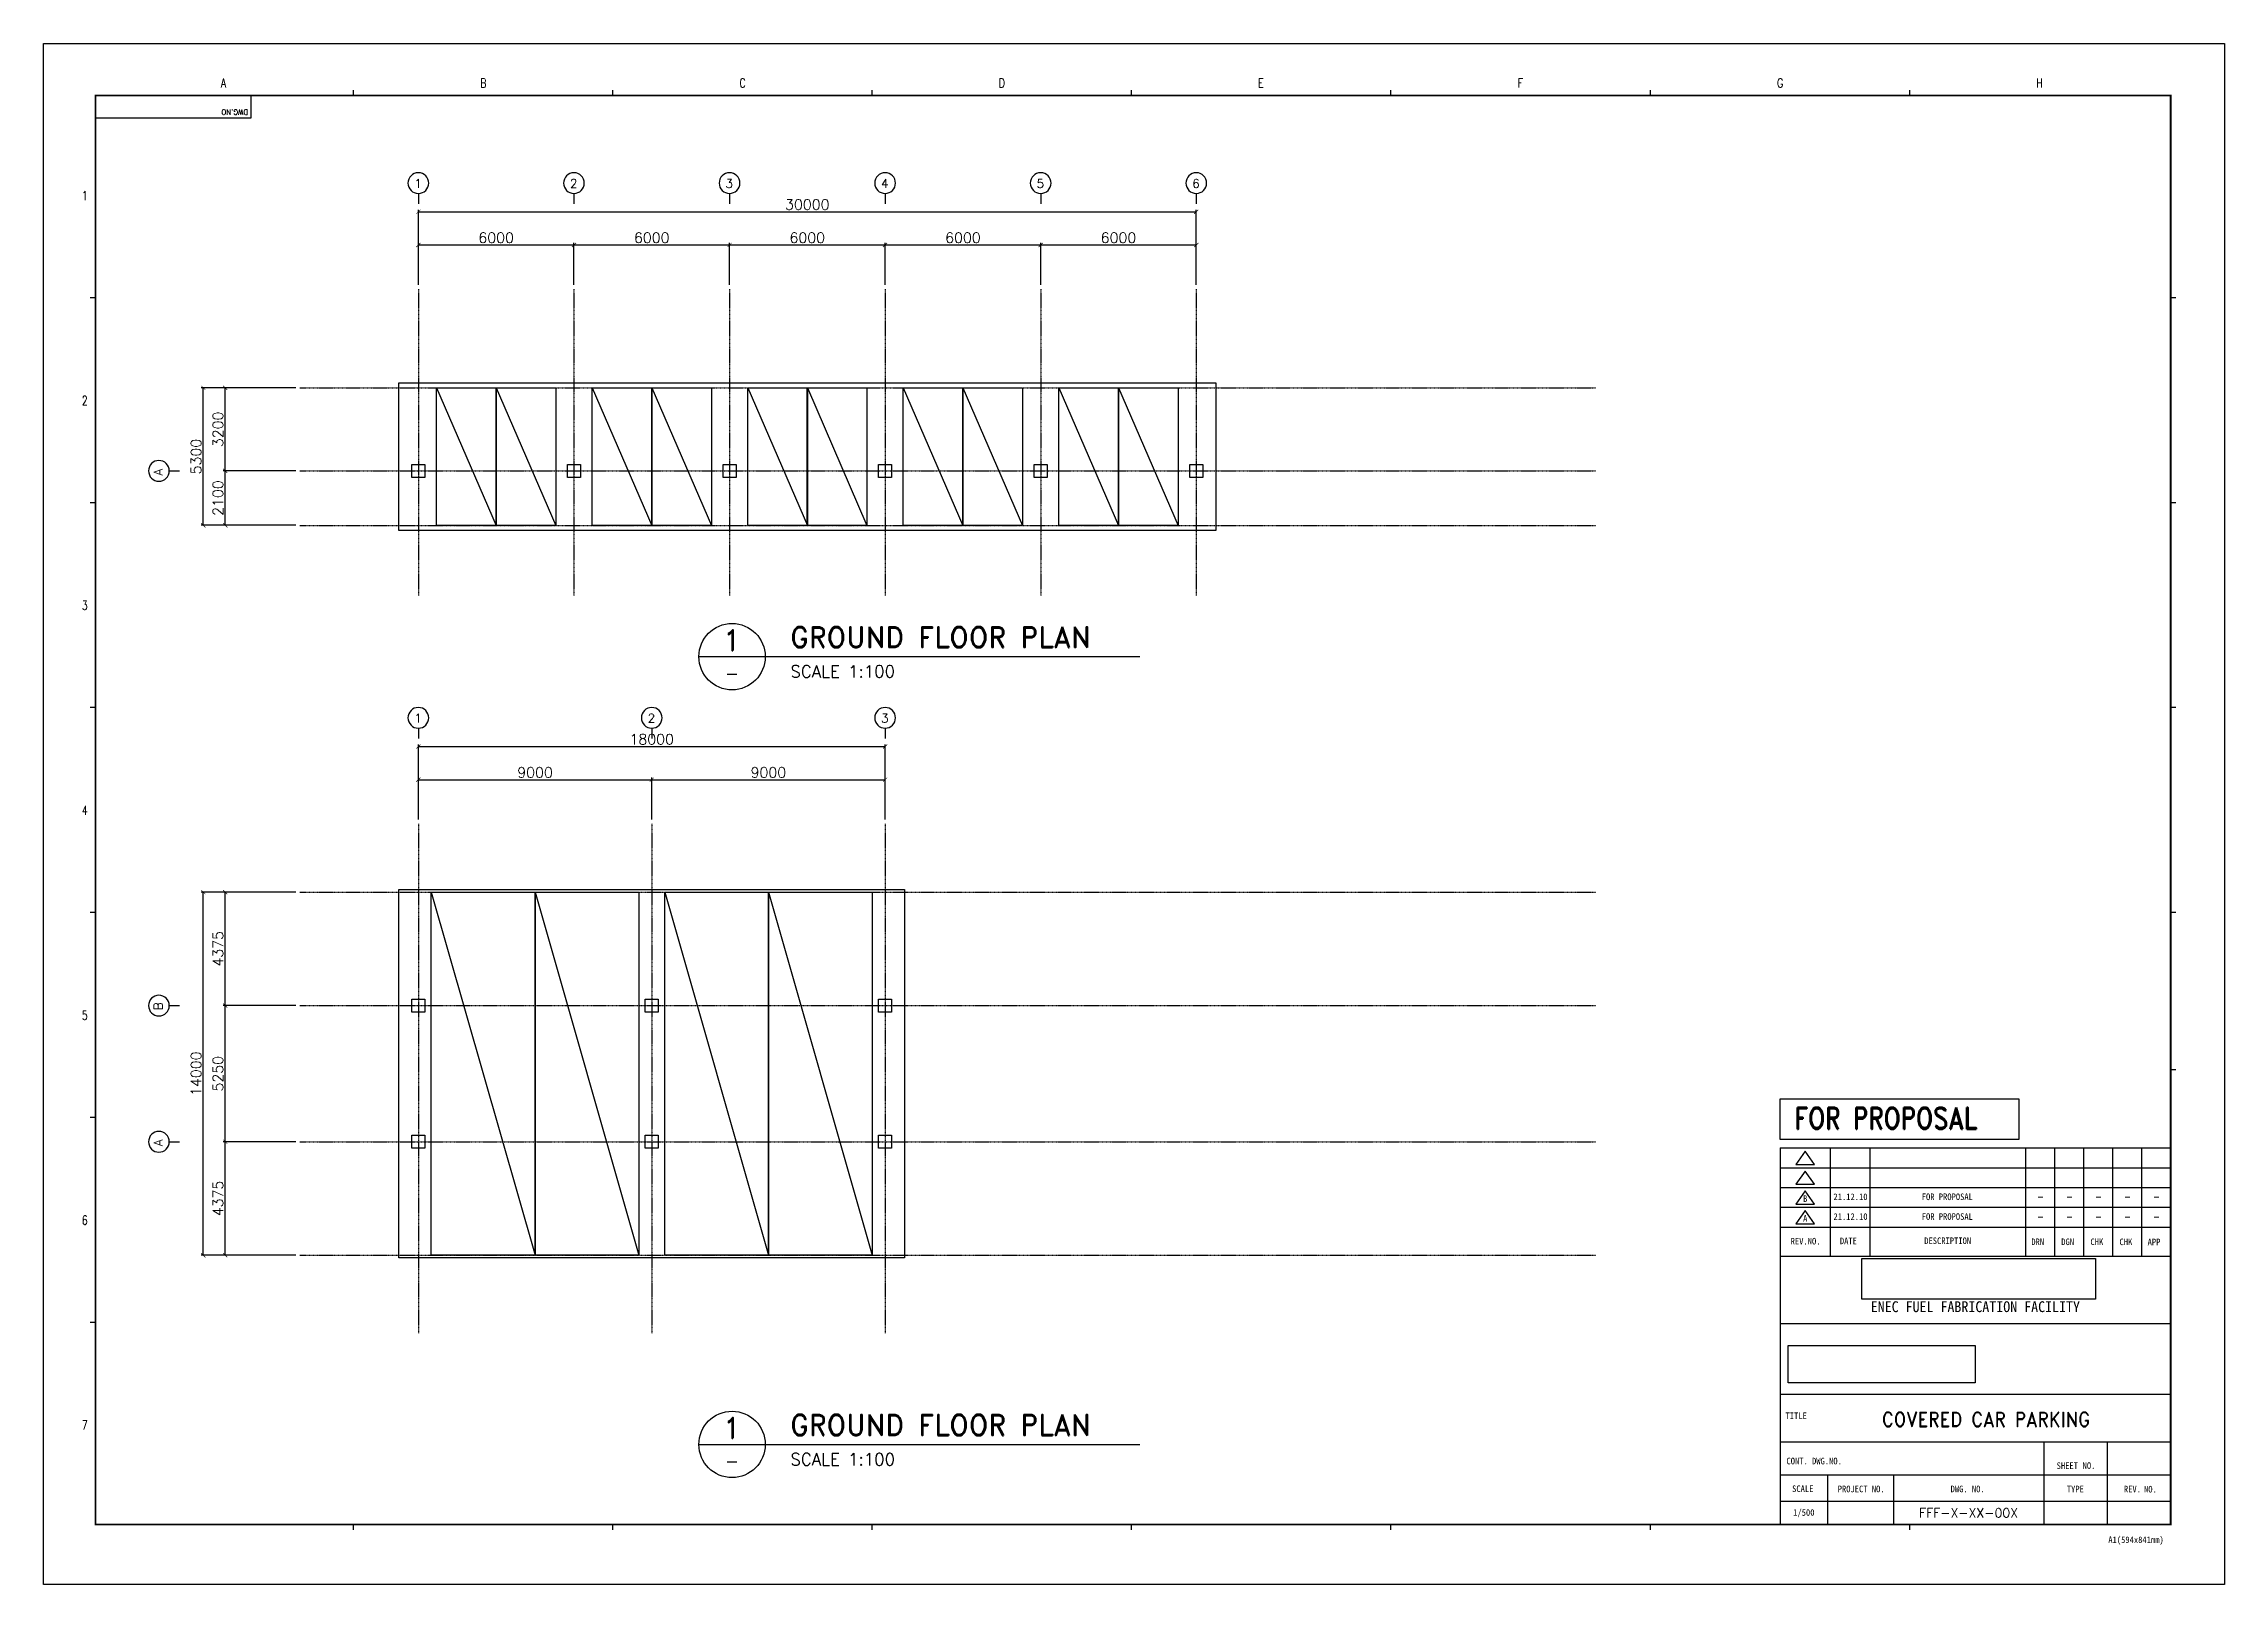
# Model space of a CAD drawing. Header units: millimetres. Extents: x -232466 to 399172, y -86855 to 307772.
# Drawn here: x -987 to 83113, y -21543 to 37857 of the extents above; entities that cross this region are included whole.
import ezdxf
from ezdxf.enums import TextEntityAlignment as Align

# ---------------------------------------------------------------- set-up
doc = ezdxf.new("R2010")
doc.units = ezdxf.units.MM
doc.header["$XCLIPFRAME"] = 2
doc.linetypes.add('AXES', pattern=[50.8, 31.75, -6.35, 6.35, -6.35])
doc.linetypes.add('CENTER', pattern=[2, 1.25, -0.25, 0.25, -0.25])
doc.layers.add('0 외형선', color=3, linetype='Continuous', lineweight=25)
doc.layers.add('TEXT', color=7, linetype='Continuous', lineweight=15)
for name, color, linetype in [('Center Line', 1, 'CENTER'), ('COL', 2, 'Continuous'), ('dim', 7, 'Continuous'), ('SYM', 7, 'Continuous'), ('TEXT1', 7, 'Continuous'), ('TITLEBOX', 7, 'Continuous'), ('TXT', 2, 'Continuous')]:
    doc.layers.add(name, color=color, linetype=linetype)
doc.styles.add('RD20', font='ROMAND.SHX', dxfattribs={"width": 0.8, "height": 2})
doc.styles.add('RD6', font='ROMAND.shx', dxfattribs={"width": 0.83, "height": 6})
doc.styles.add('ROMAND', font='romand')
doc.styles.add('RomanS', font='romans.shx')
doc.styles.add('TBOX', font='romans.shx')
doc.styles.add('돋움체', font='')
doc.styles.get('돋움체').set_extended_font_data('DotumChe')
doc.dimstyles.new('HYUNDAI', dxfattribs={"dimscale": 120, "dimtxt": 3, "dimasz": 3, "dimexe": 1, "dimexo": 2, "dimgap": 1, "dimtad": 1, "dimdec": 0, "dimdsep": 46, "dimtxsty": 'RomanS', "dimcen": 0, "dimclrd": 256, "dimclre": 256, "dimclrt": 3, "dimadec": 0, "dimazin": 0, "dimtfac": 1, "dimtdec": 0, "dimtix": 1, "dimtmove": 2, "dimatfit": 3, "dimfxl": 1, "dimtvp": 1, "dimtolj": 1, "dimarcsym": 0})
picture_1 = doc.add_image_def('image1', size_in_pixel=(850, 283))
picture_2 = doc.add_image_def('image2.jpg', size_in_pixel=(500, 87))

msp = doc.modelspace()

# ---------------------------------------------------------------- texts
at = {"layer": 'SYM', "style": 'ROMAND'}
for p in [(13309.6, 32295.8), (13309.6, 11680.3)]:
    msp.add_text('1', height=336.4, dxfattribs=at).set_placement(p)
for s, p in [('A', (3603, 21209.7)), ('B', (3603, 594.2)), ('A', (3603, -4655.8))]:
    msp.add_text(s, height=336.4, rotation=90, dxfattribs=at).set_placement(p)
at = {"layer": 'TEXT', "color": 7, "style": '돋움체'}
for s, height, p in [('B', 254.4, (66949, -6669.4)), ('21.12.10', 254.4, (68694.2, -6600)), ('FOR PROPOSAL', 254.396, (72428.6, -6600)), ('A', 254.4, (66949, -7432.6)), ('21.12.10', 254.4, (68694.2, -7363.2)), ('FOR PROPOSAL', 254.396, (72428.6, -7363.2))]:
    msp.add_text(s, height=height, dxfattribs=at).set_placement(p, align=Align.MIDDLE_CENTER)
msp.add_text('1/500', height=254.4, dxfattribs=at).set_placement((66894.8, -18791.7), align=Align.MIDDLE)
at = {"layer": 'TEXT1', "color": 3, "style": 'ROMAND'}
for p in [(25563.1, 14863.4), (25563.1, -15508.4)]:
    msp.add_text('1', height=800, dxfattribs=at).set_placement(p, align=Align.MIDDLE_CENTER)
for s, height, p in [('GROUND FLOOR PLAN', 800, (27803.1, 14573.2)), ('SCALE 1:100', 468, (27814.4, 13417.6)), ('GROUND FLOOR PLAN', 800, (27803.1, -15798.6)), ('SCALE 1:100', 468, (27814.4, -16954.2))]:
    msp.add_text(s, height=height, dxfattribs=at).set_placement(p)
at = {"layer": 'TEXT1', "style": 'RomanS'}
for p in [(25563.1, 13583.4), (25563.1, -16788.4)]:
    msp.add_text('-', height=480, dxfattribs=at).set_placement(p, align=Align.MIDDLE_CENTER)
at = {"layer": 'TITLEBOX', "color": 4, "linetype": 'Continuous', "style": 'TBOX', "width": 0.75}
for s, p in [('A', (5850.2, 36163.5)), ('B', (15850.2, 36163.5)), ('C', (25850.2, 36163.5)), ('D', (35850.2, 36163.5)), ('E', (45850.2, 36163.5)), ('F', (55863.9, 36163.5)), ('G', (65863.9, 36163.5)), ('H', (75863.9, 36163.5)), ('1', (487.3, 31823.8)), ('2', (487.3, 23923.8)), ('3', (487.3, 16023.8)), ('4', (487.3, 8123.8)), ('5', (487.3, 223.8)), ('6', (487.3, -7676.2)), ('7', (487.3, -15576.2))]:
    msp.add_text(s, height=350, dxfattribs=at).set_placement(p)
at = {"layer": 'TITLEBOX', "style": 'ROMAND'}
msp.add_text('DWG.NO', height=200, rotation=180, dxfattribs=at).set_placement((6897.7, 35316.8))
at = {"layer": 'TITLEBOX', "style": '돋움체'}
for s, height, p in [('REV.NO.', 254.4, (66387.1, -8439.8)), ('REV.NO.', 254.4, (66387.1, -8439.8)), ('DATE', 254.4, (68285.4, -8429.6)), ('DATE', 254.4, (68285.4, -8429.6)), ('DESCRIPTION', 254.396, (71537.9, -8422.9)), ('DESCRIPTION', 254.396, (71537.9, -8422.9)), ('DRN', 254.4, (75668.2, -8462.8)), ('DRN', 254.4, (75668.2, -8462.8)), ('DGN', 254.4, (76822.1, -8462.8)), ('DGN', 254.4, (76822.1, -8462.8)), ('CHK', 254.4, (77948.6, -8462.8)), ('CHK', 254.4, (77948.6, -8462.8)), ('CHK', 254.4, (79069, -8465.6)), ('CHK', 254.4, (79069, -8465.6)), ('APP', 254.4, (80152.6, -8470.8)), ('APP', 254.4, (80152.6, -8470.8)), ('TITLE', 254.4, (66190, -15169.7)), ('TITLE', 254.4, (66190, -15169.7)), ('CONT. DWG.NO.', 254.396, (66224.7, -16914.4)), ('CONT. DWG.NO.', 254.396, (66224.7, -16914.4)), ('SHEET', 254.4, (76643.6, -17093.9)), ('SHEET', 254.4, (76643.6, -17093.9)), ('NO.', 254.4, (77646, -17090.1)), ('NO.', 254.4, (77646, -17090.1)), ('SCALE', 254.4, (66442.1, -17983.4)), ('SCALE', 254.4, (66442.1, -17983.4)), ('PROJECT NO.', 254.396, (68201.3, -17991)), ('PROJECT NO.', 254.396, (68201.3, -17991)), ('DWG. NO.', 254.4, (72555.1, -17991)), ('DWG. NO.', 254.4, (72555.1, -17991)), ('TYPE', 254.4, (77036.7, -17993.6)), ('TYPE', 254.4, (77036.7, -17993.6)), ('REV.', 254.4, (79238.2, -17996.3)), ('REV.', 254.4, (79238.2, -17996.3)), ('NO.', 254.4, (80014.6, -18001)), ('NO.', 254.4, (80014.6, -18001))]:
    msp.add_text(s, height=height, dxfattribs=at).set_placement(p)
at = {"layer": 'TITLEBOX', "color": 3, "style": '돋움체'}
msp.add_text('ENEC FUEL FABRICATION FACILITY', height=416.189, dxfattribs=at).set_placement((73509.1, -10837.7), align=Align.MIDDLE)
at = {"layer": 'TITLEBOX', "color": 0, "style": '돋움체'}
msp.add_text('A1(594x841mm)', height=254.396, dxfattribs=at).set_placement((78636.9, -19950))
at = {"layer": 'TXT', "color": 30, "linetype": 'Continuous', "style": 'RD6', "width": 0.83}
msp.add_text('FOR PROPOSAL', height=835.501, dxfattribs=at).set_placement((66529.6, -3987.5))
at = {"layer": 'TXT', "color": 7, "style": 'RD20', "width": 0.83}
for p in [(76022.1, -6739.5), (77140.6, -6739.5), (78259, -6739.5), (79377.5, -6739.5), (80495.9, -6739.5), (76022.1, -7502.7), (77140.6, -7502.7), (78259, -7502.7), (79377.5, -7502.7), (80495.9, -7502.7)]:
    msp.add_text('-', height=282.8, dxfattribs=at).set_placement(p, align=Align.CENTER)
at = {"layer": 'TXT', "color": 7, "style": 'ROMAND', "width": 0.9}
msp.add_text('COVERED CAR PARKING', height=565.517, dxfattribs=at).set_placement((73918.7, -15180.9), align=Align.MIDDLE)
at = {"layer": 'TXT', "color": 7, "style": 'RD20'}
msp.add_text('FFF-X-XX-00X', height=353.448, dxfattribs=at).set_placement((73247.8, -18962.1), align=Align.CENTER)

# ---------------------------------------------------------------- blocks, each defined once
blk = doc.blocks.new('_ArchTick')
at = {"color": 0, "linetype": 'ByBlock', "const_width": 0.15}
blk.add_lwpolyline([(-0.5, -0.5), (0.5, 0.5)], dxfattribs=at)
blk = doc.blocks.new('*D76')
at = {"layer": 'Defpoints', "color": 0}
for p in [(5172, 24586), (8897, 24586), (8897, 19286)]:
    blk.add_point(p, dxfattribs=at)
at = {"layer": 'dim', "lineweight": -2}
for p, q in [((8737, 24586), (5092, 24586)), ((5172, 19286), (5172, 24586)), ((8737, 19286), (5092, 19286))]:
    blk.add_line(p, q, dxfattribs=at)
at = {"layer": 'dim', "lineweight": -2, "xscale": 160, "yscale": 160, "zscale": 160}
for p, rotation in [((5172, 24586), 90), ((5172, 19286), 270)]:
    blk.add_blockref('_ArchTick', p, dxfattribs=dict(at, rotation=rotation))
at = {"layer": 'dim', "color": 0, "insert": (4892, 21936), "char_height": 400, "attachment_point": 5, "rotation": 90, "style": 'RomanS', "bg_fill": 3, "box_fill_scale": 1.1, "bg_fill_color": 257, "bg_fill_transparency": 0}
blk.add_mtext('\\A1;5300', dxfattribs=at)
blk = doc.blocks.new('*D77')
at = {"layer": 'Defpoints', "color": 0}
for p in [(6017, 24586), (8897, 24586), (8897, 21386)]:
    blk.add_point(p, dxfattribs=at)
at = {"layer": 'dim', "lineweight": -2}
for p, q in [((8737, 24586), (5937, 24586)), ((6017, 21386), (6017, 24586)), ((8737, 21386), (5937, 21386))]:
    blk.add_line(p, q, dxfattribs=at)
at = {"layer": 'dim', "lineweight": -2, "xscale": 160, "yscale": 160, "zscale": 160}
for p, rotation in [((6017, 24586), 90), ((6017, 21386), 270)]:
    blk.add_blockref('_ArchTick', p, dxfattribs=dict(at, rotation=rotation))
at = {"layer": 'dim', "color": 0, "insert": (5737, 22986), "char_height": 400, "attachment_point": 5, "rotation": 90, "style": 'RomanS', "bg_fill": 3, "box_fill_scale": 1.1, "bg_fill_color": 257, "bg_fill_transparency": 0}
blk.add_mtext('\\A1;3200', dxfattribs=at)
blk = doc.blocks.new('*D78')
at = {"layer": 'Defpoints', "color": 0}
for p in [(19465, 30094), (13465, 28395), (19465, 28395)]:
    blk.add_point(p, dxfattribs=at)
at = {"layer": 'dim', "lineweight": -2}
for p, q in [((13465, 28555), (13465, 30174)), ((13465, 30094), (19465, 30094)), ((19465, 28555), (19465, 30174))]:
    blk.add_line(p, q, dxfattribs=at)
at = {"layer": 'dim', "lineweight": -2, "xscale": 160, "yscale": 160, "zscale": 160, "rotation": 180}
blk.add_blockref('_ArchTick', (13465, 30094), dxfattribs=at)
at = {"layer": 'dim', "lineweight": -2, "xscale": 160, "yscale": 160, "zscale": 160}
blk.add_blockref('_ArchTick', (19465, 30094), dxfattribs=at)
at = {"layer": 'dim', "color": 0, "insert": (16465, 30374), "char_height": 400, "attachment_point": 5, "style": 'RomanS', "bg_fill": 3, "box_fill_scale": 1.1, "bg_fill_color": 257, "bg_fill_transparency": 0}
blk.add_mtext('\\A1;6000', dxfattribs=at)
blk = doc.blocks.new('주열')
at = {"layer": 'SYM'}
blk.add_line((0, 600), (0, 0), dxfattribs=at)
blk.add_circle((0, 1200), 600, dxfattribs=at)
blk = doc.blocks.new('*D79')
at = {"layer": 'Defpoints', "color": 0}
for p in [(43465, 31373), (13465, 28395), (43465, 28395)]:
    blk.add_point(p, dxfattribs=at)
at = {"layer": 'dim', "lineweight": -2}
for p, q in [((13465, 28555), (13465, 31453)), ((13465, 31373), (43465, 31373)), ((43465, 28555), (43465, 31453))]:
    blk.add_line(p, q, dxfattribs=at)
at = {"layer": 'dim', "lineweight": -2, "xscale": 160, "yscale": 160, "zscale": 160, "rotation": 180}
blk.add_blockref('_ArchTick', (13465, 31373), dxfattribs=at)
at = {"layer": 'dim', "lineweight": -2, "xscale": 160, "yscale": 160, "zscale": 160}
blk.add_blockref('_ArchTick', (43465, 31373), dxfattribs=at)
at = {"layer": 'dim', "color": 0, "insert": (28465, 31653), "char_height": 400, "attachment_point": 5, "style": 'RomanS', "bg_fill": 3, "box_fill_scale": 1.1, "bg_fill_color": 257, "bg_fill_transparency": 0}
blk.add_mtext('\\A1;30000', dxfattribs=at)
blk = doc.blocks.new('*D80')
at = {"layer": 'Defpoints', "color": 0}
for p in [(8897, 21386), (8897, 19286)]:
    blk.add_point(p, dxfattribs=at)
at = {"layer": 'dim', "lineweight": -2}
for p, q in [((8737, 21386), (5937, 21386)), ((6017, 19286), (6017, 21386)), ((8737, 19286), (5937, 19286))]:
    blk.add_line(p, q, dxfattribs=at)
at = {"layer": 'dim', "lineweight": -2, "xscale": 160, "yscale": 160, "zscale": 160}
for p, rotation in [((6017, 21386), 90), ((6017, 19286), 270)]:
    blk.add_blockref('_ArchTick', p, dxfattribs=dict(at, rotation=rotation))
at = {"layer": 'dim', "color": 0, "insert": (5737, 20336), "char_height": 400, "attachment_point": 5, "rotation": 90, "style": 'RomanS', "bg_fill": 3, "box_fill_scale": 1.1, "bg_fill_color": 257, "bg_fill_transparency": 0}
blk.add_mtext('\\A1;2100', dxfattribs=at)
at = {"layer": 'Defpoints', "color": 0}
blk.add_point((6017, 21386), dxfattribs=at)
blk = doc.blocks.new('*D81')
at = {"layer": 'Defpoints', "color": 0}
for p in [(25465, 30094), (19465, 28395), (25465, 28395)]:
    blk.add_point(p, dxfattribs=at)
at = {"layer": 'dim', "lineweight": -2}
for p, q in [((19465, 28555), (19465, 30174)), ((19465, 30094), (25465, 30094)), ((25465, 28555), (25465, 30174))]:
    blk.add_line(p, q, dxfattribs=at)
at = {"layer": 'dim', "lineweight": -2, "xscale": 160, "yscale": 160, "zscale": 160, "rotation": 180}
blk.add_blockref('_ArchTick', (19465, 30094), dxfattribs=at)
at = {"layer": 'dim', "lineweight": -2, "xscale": 160, "yscale": 160, "zscale": 160}
blk.add_blockref('_ArchTick', (25465, 30094), dxfattribs=at)
at = {"layer": 'dim', "color": 0, "insert": (22465, 30374), "char_height": 400, "attachment_point": 5, "style": 'RomanS', "bg_fill": 3, "box_fill_scale": 1.1, "bg_fill_color": 257, "bg_fill_transparency": 0}
blk.add_mtext('\\A1;6000', dxfattribs=at)
blk = doc.blocks.new('*D82')
at = {"layer": 'Defpoints', "color": 0}
for p in [(31465, 30094), (25465, 28395), (31465, 28395)]:
    blk.add_point(p, dxfattribs=at)
at = {"layer": 'dim', "lineweight": -2}
for p, q in [((25465, 28555), (25465, 30174)), ((25465, 30094), (31465, 30094)), ((31465, 28555), (31465, 30174))]:
    blk.add_line(p, q, dxfattribs=at)
at = {"layer": 'dim', "lineweight": -2, "xscale": 160, "yscale": 160, "zscale": 160, "rotation": 180}
blk.add_blockref('_ArchTick', (25465, 30094), dxfattribs=at)
at = {"layer": 'dim', "lineweight": -2, "xscale": 160, "yscale": 160, "zscale": 160}
blk.add_blockref('_ArchTick', (31465, 30094), dxfattribs=at)
at = {"layer": 'dim', "color": 0, "insert": (28465, 30374), "char_height": 400, "attachment_point": 5, "style": 'RomanS', "bg_fill": 3, "box_fill_scale": 1.1, "bg_fill_color": 257, "bg_fill_transparency": 0}
blk.add_mtext('\\A1;6000', dxfattribs=at)
blk = doc.blocks.new('*D83')
at = {"layer": 'Defpoints', "color": 0}
for p in [(37465, 30094), (31465, 28395), (37465, 28395)]:
    blk.add_point(p, dxfattribs=at)
at = {"layer": 'dim', "lineweight": -2}
for p, q in [((31465, 28555), (31465, 30174)), ((31465, 30094), (37465, 30094)), ((37465, 28555), (37465, 30174))]:
    blk.add_line(p, q, dxfattribs=at)
at = {"layer": 'dim', "lineweight": -2, "xscale": 160, "yscale": 160, "zscale": 160, "rotation": 180}
blk.add_blockref('_ArchTick', (31465, 30094), dxfattribs=at)
at = {"layer": 'dim', "lineweight": -2, "xscale": 160, "yscale": 160, "zscale": 160}
blk.add_blockref('_ArchTick', (37465, 30094), dxfattribs=at)
at = {"layer": 'dim', "color": 0, "insert": (34465, 30374), "char_height": 400, "attachment_point": 5, "style": 'RomanS', "bg_fill": 3, "box_fill_scale": 1.1, "bg_fill_color": 257, "bg_fill_transparency": 0}
blk.add_mtext('\\A1;6000', dxfattribs=at)
blk = doc.blocks.new('*D84')
at = {"layer": 'Defpoints', "color": 0}
for p in [(43465, 30094), (37465, 28395), (43465, 28395)]:
    blk.add_point(p, dxfattribs=at)
at = {"layer": 'dim', "lineweight": -2}
for p, q in [((37465, 28555), (37465, 30174)), ((37465, 30094), (43465, 30094)), ((43465, 28555), (43465, 30174))]:
    blk.add_line(p, q, dxfattribs=at)
at = {"layer": 'dim', "lineweight": -2, "xscale": 160, "yscale": 160, "zscale": 160, "rotation": 180}
blk.add_blockref('_ArchTick', (37465, 30094), dxfattribs=at)
at = {"layer": 'dim', "lineweight": -2, "xscale": 160, "yscale": 160, "zscale": 160}
blk.add_blockref('_ArchTick', (43465, 30094), dxfattribs=at)
at = {"layer": 'dim', "color": 0, "insert": (40465, 30374), "char_height": 400, "attachment_point": 5, "style": 'RomanS', "bg_fill": 3, "box_fill_scale": 1.1, "bg_fill_color": 257, "bg_fill_transparency": 0}
blk.add_mtext('\\A1;6000', dxfattribs=at)
blk = doc.blocks.new('*D85')
at = {"layer": 'Defpoints', "color": 0}
for p in [(5172, 5145), (8897, 5145), (8897, -8855)]:
    blk.add_point(p, dxfattribs=at)
at = {"layer": 'dim', "lineweight": -2}
for p, q in [((8737, 5145), (5092, 5145)), ((5172, -8855), (5172, 5145)), ((8737, -8855), (5092, -8855))]:
    blk.add_line(p, q, dxfattribs=at)
at = {"layer": 'dim', "lineweight": -2, "xscale": 160, "yscale": 160, "zscale": 160}
for p, rotation in [((5172, 5145), 90), ((5172, -8855), 270)]:
    blk.add_blockref('_ArchTick', p, dxfattribs=dict(at, rotation=rotation))
at = {"layer": 'dim', "color": 0, "insert": (4892, -1855), "char_height": 400, "attachment_point": 5, "rotation": 90, "style": 'RomanS', "bg_fill": 3, "box_fill_scale": 1.1, "bg_fill_color": 257, "bg_fill_transparency": 0}
blk.add_mtext('\\A1;14000', dxfattribs=at)
blk = doc.blocks.new('*D86')
at = {"layer": 'Defpoints', "color": 0}
for p in [(6017, 5145), (8897, 5145), (8897, 770)]:
    blk.add_point(p, dxfattribs=at)
at = {"layer": 'dim', "lineweight": -2}
for p, q in [((8737, 5145), (5937, 5145)), ((6017, 770), (6017, 5145)), ((8737, 770), (5937, 770))]:
    blk.add_line(p, q, dxfattribs=at)
at = {"layer": 'dim', "lineweight": -2, "xscale": 160, "yscale": 160, "zscale": 160}
for p, rotation in [((6017, 5145), 90), ((6017, 770), 270)]:
    blk.add_blockref('_ArchTick', p, dxfattribs=dict(at, rotation=rotation))
at = {"layer": 'dim', "color": 0, "insert": (5737, 2958), "char_height": 400, "attachment_point": 5, "rotation": 90, "style": 'RomanS', "bg_fill": 3, "box_fill_scale": 1.1, "bg_fill_color": 257, "bg_fill_transparency": 0}
blk.add_mtext('\\A1;4375', dxfattribs=at)
blk = doc.blocks.new('*D87')
at = {"layer": 'Defpoints', "color": 0}
for p in [(22465, 9478), (13465, 7780), (22465, 7780)]:
    blk.add_point(p, dxfattribs=at)
at = {"layer": 'dim', "lineweight": -2}
for p, q in [((13465, 7940), (13465, 9558)), ((13465, 9478), (22465, 9478)), ((22465, 7940), (22465, 9558))]:
    blk.add_line(p, q, dxfattribs=at)
at = {"layer": 'dim', "lineweight": -2, "xscale": 160, "yscale": 160, "zscale": 160, "rotation": 180}
blk.add_blockref('_ArchTick', (13465, 9478), dxfattribs=at)
at = {"layer": 'dim', "lineweight": -2, "xscale": 160, "yscale": 160, "zscale": 160}
blk.add_blockref('_ArchTick', (22465, 9478), dxfattribs=at)
at = {"layer": 'dim', "color": 0, "insert": (17965, 9758), "char_height": 400, "attachment_point": 5, "style": 'RomanS', "bg_fill": 3, "box_fill_scale": 1.1, "bg_fill_color": 257, "bg_fill_transparency": 0}
blk.add_mtext('\\A1;9000', dxfattribs=at)
blk = doc.blocks.new('*D88')
at = {"layer": 'Defpoints', "color": 0}
for p in [(31465, 10758), (13465, 7780), (31465, 7780)]:
    blk.add_point(p, dxfattribs=at)
at = {"layer": 'dim', "lineweight": -2}
for p, q in [((13465, 7940), (13465, 10838)), ((13465, 10758), (31465, 10758)), ((31465, 7940), (31465, 10838))]:
    blk.add_line(p, q, dxfattribs=at)
at = {"layer": 'dim', "lineweight": -2, "xscale": 160, "yscale": 160, "zscale": 160, "rotation": 180}
blk.add_blockref('_ArchTick', (13465, 10758), dxfattribs=at)
at = {"layer": 'dim', "lineweight": -2, "xscale": 160, "yscale": 160, "zscale": 160}
blk.add_blockref('_ArchTick', (31465, 10758), dxfattribs=at)
at = {"layer": 'dim', "color": 0, "insert": (22465, 11038), "char_height": 400, "attachment_point": 5, "style": 'RomanS', "bg_fill": 3, "box_fill_scale": 1.1, "bg_fill_color": 257, "bg_fill_transparency": 0}
blk.add_mtext('\\A1;18000', dxfattribs=at)
blk = doc.blocks.new('*D89')
at = {"layer": 'Defpoints', "color": 0}
for p in [(6017, 770), (8897, 770), (8897, -4480)]:
    blk.add_point(p, dxfattribs=at)
at = {"layer": 'dim', "lineweight": -2}
for p, q in [((8737, 770), (5937, 770)), ((6017, -4480), (6017, 770)), ((8737, -4480), (5937, -4480))]:
    blk.add_line(p, q, dxfattribs=at)
at = {"layer": 'dim', "lineweight": -2, "xscale": 160, "yscale": 160, "zscale": 160}
for p, rotation in [((6017, 770), 90), ((6017, -4480), 270)]:
    blk.add_blockref('_ArchTick', p, dxfattribs=dict(at, rotation=rotation))
at = {"layer": 'dim', "color": 0, "insert": (5737, -1855), "char_height": 400, "attachment_point": 5, "rotation": 90, "style": 'RomanS', "bg_fill": 3, "box_fill_scale": 1.1, "bg_fill_color": 257, "bg_fill_transparency": 0}
blk.add_mtext('\\A1;5250', dxfattribs=at)
blk = doc.blocks.new('*D90')
at = {"layer": 'Defpoints', "color": 0}
for p in [(31465, 9478), (22465, 7780), (31465, 7780)]:
    blk.add_point(p, dxfattribs=at)
at = {"layer": 'dim', "lineweight": -2}
for p, q in [((22465, 7940), (22465, 9558)), ((22465, 9478), (31465, 9478)), ((31465, 7940), (31465, 9558))]:
    blk.add_line(p, q, dxfattribs=at)
at = {"layer": 'dim', "lineweight": -2, "xscale": 160, "yscale": 160, "zscale": 160, "rotation": 180}
blk.add_blockref('_ArchTick', (22465, 9478), dxfattribs=at)
at = {"layer": 'dim', "lineweight": -2, "xscale": 160, "yscale": 160, "zscale": 160}
blk.add_blockref('_ArchTick', (31465, 9478), dxfattribs=at)
at = {"layer": 'dim', "color": 0, "insert": (26965, 9758), "char_height": 400, "attachment_point": 5, "style": 'RomanS', "bg_fill": 3, "box_fill_scale": 1.1, "bg_fill_color": 257, "bg_fill_transparency": 0}
blk.add_mtext('\\A1;9000', dxfattribs=at)
blk = doc.blocks.new('*D91')
at = {"layer": 'Defpoints', "color": 0}
for p in [(6017, -4480), (8897, -4480), (8897, -8855)]:
    blk.add_point(p, dxfattribs=at)
at = {"layer": 'dim', "lineweight": -2}
for p, q in [((8737, -4480), (5937, -4480)), ((6017, -8855), (6017, -4480)), ((8737, -8855), (5937, -8855))]:
    blk.add_line(p, q, dxfattribs=at)
at = {"layer": 'dim', "lineweight": -2, "xscale": 160, "yscale": 160, "zscale": 160}
for p, rotation in [((6017, -4480), 90), ((6017, -8855), 270)]:
    blk.add_blockref('_ArchTick', p, dxfattribs=dict(at, rotation=rotation))
at = {"layer": 'dim', "color": 0, "insert": (5737, -6667), "char_height": 400, "attachment_point": 5, "rotation": 90, "style": 'RomanS', "bg_fill": 3, "box_fill_scale": 1.1, "bg_fill_color": 257, "bg_fill_transparency": 0}
blk.add_mtext('\\A1;4375', dxfattribs=at)

# ---------------------------------------------------------------- linework, layer by layer
for p, q in [((14165.5, 24585.6), (16465.8, 19285.6)), ((16465.8, 24585.6), (18766.2, 19285.6)), ((20165.5, 24585.6), (22465.8, 19285.6)), ((22465.8, 24585.6), (24766.2, 19285.6)), ((26165.5, 24585.6), (28465.8, 19285.6)), ((28465.8, 24585.6), (30766.2, 19285.6)), ((32165.5, 24585.6), (34465.8, 19285.6)), ((34465.8, 24585.6), (36766.2, 19285.6)), ((38165.5, 24585.6), (40465.8, 19285.6)), ((40465.8, 24585.6), (42766.2, 19285.6)), ((13965.2, 5145.1), (17965.2, -8854.9)), ((17965.2, 5145.1), (21965, -8854.9)), ((22965.2, 5145.1), (26965.2, -8854.9)), ((26965.2, 5145.1), (30965, -8854.9)), ((81039.2, -18333.8), (81039.2, -19249.6))]:
    msp.add_line(p, q)
for points in [[(14165.2, 24585.6), (16465.8, 24585.6), (16465.8, 19285.6), (14165.2, 19285.6)], [(16465.2, 24585.6), (18766.2, 24585.6), (18766.2, 19285.6), (16465.2, 19285.6)], [(20165.2, 24585.6), (22465.8, 24585.6), (22465.8, 19285.6), (20165.2, 19285.6)], [(22465.2, 24585.6), (24766.2, 24585.6), (24766.2, 19285.6), (22465.2, 19285.6)], [(26165.2, 24585.6), (28465.8, 24585.6), (28465.8, 19285.6), (26165.2, 19285.6)], [(28465.2, 24585.6), (30766.2, 24585.6), (30766.2, 19285.6), (28465.2, 19285.6)], [(32165.2, 24585.6), (34465.8, 24585.6), (34465.8, 19285.6), (32165.2, 19285.6)], [(34465.2, 24585.6), (36766.2, 24585.6), (36766.2, 19285.6), (34465.2, 19285.6)], [(38165.2, 24585.6), (40465.8, 24585.6), (40465.8, 19285.6), (38165.2, 19285.6)], [(40465.2, 24585.6), (42766.2, 24585.6), (42766.2, 19285.6), (40465.2, 19285.6)], [(13965.2, 5145.1), (17965.2, 5145.1), (17965.2, -8854.9), (13965.2, -8854.9)], [(17965.2, 5145.1), (21965.2, 5145.1), (21965.2, -8854.9), (17965.2, -8854.9)], [(22965.2, 5145.1), (26965.2, 5145.1), (26965.2, -8854.9), (22965.2, -8854.9)], [(26965.2, 5145.1), (30965.2, 5145.1), (30965.2, -8854.9), (26965.2, -8854.9)]]:
    msp.add_lwpolyline(points, close=True)
for points in [[(24283.1, 14223.4), (41283.1, 14223.4)], [(24283.1, -16148.4), (41283.1, -16148.4)]]:
    msp.add_lwpolyline(points)
for centre in [(25563.1, 14223.4), (25563.1, -16148.4)]:
    msp.add_circle(centre, 1280)
at = {"layer": '0 외형선', "linetype": 'Continuous'}
for points in [[(12715.2, 24785.6), (44215.2, 24785.6), (44215.2, 19085.6), (12715.2, 19085.6)], [(12716.3, 5245.1), (32215.2, 5245.1), (32215.2, -8954.9), (12716.3, -8954.9)]]:
    msp.add_lwpolyline(points, close=True, dxfattribs=at)
at = {"layer": 'Center Line', "linetype": 'AXES'}
for p, q in [((13465.2, 28395.3), (13465.2, 16585.6)), ((13465.2, 7779.8), (13465.2, -11854.9))]:
    msp.add_line(p, q, dxfattribs=at)
at = {"layer": 'COL'}
for points in [[(13215.2, 21135.6), (13215.2, 21635.6), (13715.2, 21635.6), (13715.2, 21135.6)], [(19215.2, 21135.6), (19215.2, 21635.6), (19715.2, 21635.6), (19715.2, 21135.6)], [(25215.2, 21135.6), (25215.2, 21635.6), (25715.2, 21635.6), (25715.2, 21135.6)], [(31215.2, 21135.6), (31215.2, 21635.6), (31715.2, 21635.6), (31715.2, 21135.6)], [(37215.2, 21135.6), (37215.2, 21635.6), (37715.2, 21635.6), (37715.2, 21135.6)], [(43215.2, 21135.6), (43215.2, 21635.6), (43715.2, 21635.6), (43715.2, 21135.6)], [(13215.2, 520.1), (13215.2, 1020.1), (13715.2, 1020.1), (13715.2, 520.1)], [(22215.2, 520.1), (22215.2, 1020.1), (22715.2, 1020.1), (22715.2, 520.1)], [(31215.2, 520.1), (31215.2, 1020.1), (31715.2, 1020.1), (31715.2, 520.1)], [(13215.2, -4729.9), (13215.2, -4229.9), (13715.2, -4229.9), (13715.2, -4729.9)], [(22215.2, -4729.9), (22215.2, -4229.9), (22715.2, -4229.9), (22715.2, -4729.9)], [(31215.2, -4729.9), (31215.2, -4229.9), (31715.2, -4229.9), (31715.2, -4729.9)]]:
    msp.add_lwpolyline(points, close=True, dxfattribs=at)
at = {"layer": 'TITLEBOX', "color": 4, "linetype": 'Continuous'}
for p, q in [((10963.2, 35857), (10963.2, 36057)), ((10963.2, 35857), (10963.2, 36057)), ((20963.2, 35857), (20963.2, 36057)), ((20963.2, 35857), (20963.2, 36057)), ((30963.2, 35857), (30963.2, 36057)), ((30963.2, 35857), (30963.2, 36057)), ((40963.2, 35857), (40963.2, 36057)), ((40963.2, 35857), (40963.2, 36057)), ((50963.2, 35857), (50963.2, 36057)), ((50963.2, 35857), (50963.2, 36057)), ((60976.9, 35857), (60976.9, 36057)), ((60976.9, 35857), (60976.9, 36057)), ((70976.9, 35857), (70976.9, 36057)), ((70976.9, 35857), (70976.9, 36057)), ((1013.2, 28057), (813.2, 28057)), ((81239.2, 28057), (81039.2, 28057)), ((1013.2, 20157), (813.2, 20157)), ((81239.2, 20157), (81039.2, 20157)), ((1013.2, 12257), (813.2, 12257)), ((81239.2, 12257), (81039.2, 12257)), ((1013.2, 4357), (813.2, 4357)), ((81239.2, 4357), (81039.2, 4357)), ((81239.2, -1705.7), (81039.2, -1705.7)), ((1013.2, -3543), (813.2, -3543)), ((1013.2, -11443), (813.2, -11443)), ((10963.2, -19443.2), (10963.2, -19243.2)), ((10963.2, -19443.2), (10963.2, -19243.2)), ((20963.2, -19443.2), (20963.2, -19243.2)), ((20963.2, -19443.2), (20963.2, -19243.2)), ((30963.2, -19443.2), (30963.2, -19243.2)), ((30963.2, -19443.2), (30963.2, -19243.2)), ((40963.2, -19443.2), (40963.2, -19243.2)), ((40963.2, -19443.2), (40963.2, -19243.2)), ((50963.2, -19443.2), (50963.2, -19243.2)), ((50963.2, -19443.2), (50963.2, -19243.2)), ((60976.9, -19443.2), (60976.9, -19243.2)), ((60976.9, -19443.2), (60976.9, -19243.2)), ((70976.9, -19443.2), (70976.9, -19243.2))]:
    msp.add_line(p, q, dxfattribs=at)
at = {"layer": 'TITLEBOX', "color": 30, "linetype": 'Continuous'}
for p, q in [((65979, -2827.8), (75190.3, -2827.8)), ((65979, -4390.5), (65979, -2827.8)), ((75190.3, -2827.8), (75190.3, -4390.5)), ((75190.3, -4390.5), (65979, -4390.5)), ((70976.9, -19443.2), (70976.9, -19243.2))]:
    msp.add_line(p, q, dxfattribs=at)
at = {"layer": 'TITLEBOX'}
for p, q in [((65979, -4716.3), (81039.2, -4716.3)), ((65979, -4716.3), (65979, -19249.6)), ((65979, -4716.3), (81039.2, -4716.3)), ((65979, -4716.3), (65979, -19249.6)), ((66945.7, -4843.5), (66589.5, -5352.3)), ((66945.7, -4843.5), (66589.5, -5352.3)), ((67301.8, -5352.3), (66945.7, -4843.5)), ((67301.8, -5352.3), (66945.7, -4843.5)), ((67912.4, -4716.3), (67912.4, -8888.4)), ((67912.4, -4716.3), (67912.4, -8888.4)), ((69438.7, -4716.3), (69438.7, -8888.4)), ((69438.7, -4716.3), (69438.7, -8888.4)), ((75446.9, -4720), (75446.9, -8888.4)), ((75446.9, -4720), (75446.9, -8888.4)), ((76565.4, -4720), (76565.4, -8888.4)), ((76565.4, -4720), (76565.4, -8888.4)), ((77683.8, -4720), (77683.8, -8888.4)), ((77683.8, -4720), (77683.8, -8888.4)), ((78802.3, -4720), (78802.3, -8888.4)), ((78802.3, -4720), (78802.3, -8888.4)), ((79920.7, -4720), (79920.7, -8888.4)), ((79920.7, -4720), (79920.7, -8888.4)), ((65979, -5479.5), (81039.2, -5479.5)), ((65979, -5479.5), (81039.2, -5479.5)), ((66589.5, -5352.3), (67301.8, -5352.3)), ((66589.5, -5352.3), (67301.8, -5352.3)), ((66945.7, -5606.7), (66589.5, -6115.5)), ((66945.7, -5606.7), (66589.5, -6115.5)), ((67301.8, -6115.5), (66945.7, -5606.7)), ((67301.8, -6115.5), (66945.7, -5606.7)), ((65979, -6242.7), (81039.2, -6242.7)), ((65979, -6242.7), (81039.2, -6242.7)), ((66589.5, -6115.5), (67301.8, -6115.5)), ((66589.5, -6115.5), (67301.8, -6115.5)), ((66945.7, -6369.9), (66589.5, -6878.7)), ((66945.7, -6369.9), (66589.5, -6878.7)), ((67301.8, -6878.7), (66945.7, -6369.9)), ((67301.8, -6878.7), (66945.7, -6369.9)), ((65979, -7005.9), (81039.2, -7005.9)), ((65979, -7005.9), (81039.2, -7005.9)), ((66589.5, -6878.7), (67301.8, -6878.7)), ((66589.5, -6878.7), (67301.8, -6878.7)), ((66945.7, -7133.1), (66589.5, -7641.9)), ((66945.7, -7133.1), (66589.5, -7641.9)), ((67301.8, -7641.9), (66945.7, -7133.1)), ((67301.8, -7641.9), (66945.7, -7133.1)), ((65979, -7769.1), (81039.2, -7769.1)), ((65979, -7769.1), (81039.2, -7769.1)), ((66589.5, -7641.9), (67301.8, -7641.9)), ((66589.5, -7641.9), (67301.8, -7641.9)), ((65979, -8888.4), (81039.2, -8888.4)), ((65979, -8888.4), (81039.2, -8888.4)), ((65979, -11487.5), (81039.2, -11487.5)), ((65979, -11487.5), (81039.2, -11487.5)), ((65979, -14212.6), (81039.2, -14212.6)), ((65979, -14212.6), (81039.2, -14212.6)), ((65979, -16044.2), (81039.2, -16044.2)), ((65979, -16044.2), (81039.2, -16044.2)), ((76154.8, -16044.2), (76154.8, -19249.6)), ((76154.8, -16044.2), (76154.8, -19249.6)), ((78597, -16044.2), (78597, -19249.6)), ((78597, -16044.2), (78597, -19249.6)), ((65979, -17316.2), (81039.2, -17316.2)), ((65979, -17316.2), (81039.2, -17316.2)), ((67810.6, -17316.2), (67810.6, -19249.6)), ((67810.6, -17316.2), (67810.6, -19249.6)), ((70354.6, -17316.2), (70354.6, -19249.6)), ((70354.6, -17316.2), (70354.6, -19249.6)), ((65979, -18333.8), (81039.2, -18333.8)), ((65979, -18333.8), (81039.2, -18333.8))]:
    msp.add_line(p, q, dxfattribs=at)
at = {"layer": 'TITLEBOX', "color": 30}
msp.add_line((81039.2, -19249.6), (81039.2, -19234.5), dxfattribs=at)
at = {"layer": 'TITLEBOX', "color": 7}
msp.add_lwpolyline([(-986.8, 37857), (83113.2, 37857), (83113.2, -21543), (-986.8, -21543)], close=True, dxfattribs=at)
at = {"layer": 'TITLEBOX', "color": 4, "const_width": 70}
msp.add_lwpolyline([(1013.2, 35857), (81039.2, 35857), (81039.2, -19234.5), (1013.2, -19234.5)], close=True, dxfattribs=at)
at = {"layer": 'TITLEBOX'}
msp.add_lwpolyline([(1013.2, 34991.1), (7013.2, 34991.1), (7013.2, 35857)], dxfattribs=at)

# ---------------------------------------------------------------- block references
at = {"layer": 'SYM', "xscale": -0.6666666666666666, "yscale": 0.6666666666666666, "zscale": 0.6666666666666666, "rotation": 359.9999999999999}
for p in [(13465.2, 31680), (13465.2, 11064.5)]:
    msp.add_blockref('주열', p, dxfattribs=at)

msp.set_redraw_order([(e.dxf.handle, doc.entitydb.next_handle()) for e in msp.query("TEXT MTEXT ATTDEF DIMENSION ARC_DIMENSION")])  # texts and dimensions are drawn at this point

# ---------------------------------------------------------------- pictures from other files: only their frames are drawn
image = msp.add_image(picture_2, insert=(69127.4, -10543.6), size_in_units=(9015.9, 1568.8))
image.dxf.flags = 7
image = msp.add_image(picture_1, insert=(66154.1, -14403.3), size_in_units=(7427.9, 2473.1))
image.set_boundary_path([(15.17, 45.797), (840.684, 210.9)])

# ---------------------------------------------------------------- next in the draw order: dimensions: what is measured, and where the dimension line sits
at = {"layer": 'dim'}
for base, p1, p2, picture, middle in [((19465.2, 30093.6), (13465.2, 28395.3), (19465.2, 28395.3), '*D78', (16465.2, 30373.6)), ((22465.2, 9478.1), (13465.2, 7779.8), (22465.2, 7779.8), '*D87', (17965.2, 9758.1))]:
    dim = msp.add_linear_dim(base=base, p1=p1, p2=p2, dimstyle='HYUNDAI', override={"dimscale": 80, "dimtxt": 5, "dimasz": 2, "dimpost": '\\X', "dimblk1": 'ArchTick', "dimblk2": 'ArchTick', "dimsah": 1, "dimclrt": 0, "dimtfill": 1}, dxfattribs=at)
    dim.commit()
    dim.dimension.update_dxf_attribs({"geometry": picture, "text_midpoint": middle})
for base, p1, p2, picture, middle in [((5171.9, 24585.6), (8896.6, 19285.6), (8896.6, 24585.6), '*D76', (4891.9, 21935.6)), ((5171.9, 5145.1), (8896.6, -8854.9), (8896.6, 5145.1), '*D85', (4891.9, -1854.9))]:
    dim = msp.add_linear_dim(base=base, p1=p1, p2=p2, angle=90, dimstyle='HYUNDAI', override={"dimscale": 80, "dimtxt": 5, "dimasz": 2, "dimpost": '\\X', "dimblk1": 'ArchTick', "dimblk2": 'ArchTick', "dimsah": 1, "dimclrt": 0, "dimtfill": 1}, dxfattribs=at)
    dim.commit()
    dim.dimension.update_dxf_attribs({"geometry": picture, "text_midpoint": middle})

# ---------------------------------------------------------------- next in the draw order: linework, layer by layer
at = {"layer": 'Center Line', "linetype": 'AXES'}
msp.add_line((8896.6, -8854.9), (58882.2, -8854.9), dxfattribs=at)

# ---------------------------------------------------------------- next in the draw order: block references
at = {"layer": 'SYM', "xscale": -0.6666666666666666, "yscale": 0.6666666666666666, "zscale": 0.6666666666666666}
for p, rotation in [((4258.9, 21385.6), 89.99999999999967), ((4258.9, 770.1), 89.99999999999964), ((4258.9, -4479.9), 89.99999999999962)]:
    msp.add_blockref('주열', p, dxfattribs=dict(at, rotation=rotation))

# ---------------------------------------------------------------- next in the draw order: dimensions: what is measured, and where the dimension line sits
at = {"layer": 'dim'}
for base, p1, p2, picture, middle in [((43465.2, 31373.2), (13465.2, 28395.3), (43465.2, 28395.3), '*D79', (28465.2, 31653.2)), ((31465.5, 10757.7), (13465.2, 7779.8), (31465.5, 7779.8), '*D88', (22465.3, 11037.7))]:
    dim = msp.add_linear_dim(base=base, p1=p1, p2=p2, dimstyle='HYUNDAI', override={"dimscale": 80, "dimtxt": 5, "dimasz": 2, "dimpost": '\\X', "dimblk1": 'ArchTick', "dimblk2": 'ArchTick', "dimsah": 1, "dimclrt": 0, "dimtfill": 1}, dxfattribs=at)
    dim.commit()
    dim.dimension.update_dxf_attribs({"geometry": picture, "text_midpoint": middle})
for base, p1, p2, picture, middle in [((6016.6, 24585.6), (8896.6, 21385.6), (8896.6, 24585.6), '*D77', (5736.6, 22985.6)), ((6016.6, 5145.1), (8896.6, 770.1), (8896.6, 5145.1), '*D86', (5736.6, 2957.6))]:
    dim = msp.add_linear_dim(base=base, p1=p1, p2=p2, angle=90, dimstyle='HYUNDAI', override={"dimscale": 80, "dimtxt": 5, "dimasz": 2, "dimpost": '\\X', "dimblk1": 'ArchTick', "dimblk2": 'ArchTick', "dimsah": 1, "dimclrt": 0, "dimtfill": 1}, dxfattribs=at)
    dim.commit()
    dim.dimension.update_dxf_attribs({"geometry": picture, "text_midpoint": middle})

# ---------------------------------------------------------------- next in the draw order: linework, layer by layer
at = {"layer": 'Center Line', "linetype": 'AXES'}
for p, q in [((19465.2, 28395.3), (19465.2, 16585.6)), ((25465.2, 28395.3), (25465.2, 16585.6)), ((31465.2, 28395.3), (31465.2, 16585.6)), ((37465.2, 28395.3), (37465.2, 16585.6)), ((43465.2, 28395.3), (43465.2, 16585.6)), ((8896.6, 24585.6), (58882.2, 24585.6)), ((31465.2, 7779.8), (31465.2, -11854.9)), ((8896.6, 5145.1), (58882.2, 5145.1))]:
    msp.add_line(p, q, dxfattribs=at)

# ---------------------------------------------------------------- next in the draw order: block references
at = {"layer": 'SYM', "xscale": -0.6666666666666666, "yscale": 0.6666666666666666, "zscale": 0.6666666666666666, "rotation": 359.9999999999999}
for p in [(19465.2, 31680), (25465.2, 31680), (31465.2, 31680), (37465.2, 31680), (43465.2, 31680), (22465.2, 11064.5), (31465.2, 11064.5)]:
    msp.add_blockref('주열', p, dxfattribs=at)

# ---------------------------------------------------------------- next in the draw order: texts
at = {"layer": 'SYM', "style": 'ROMAND'}
for s, p in [('2', (19309.6, 32295.8)), ('3', (25309.6, 32295.8)), ('4', (31309.6, 32295.8)), ('5', (37309.6, 32295.8)), ('6', (43309.6, 32295.8)), ('2', (22309.6, 11680.3)), ('3', (31309.6, 11680.3))]:
    msp.add_text(s, height=336.4, dxfattribs=at).set_placement(p)

# ---------------------------------------------------------------- next in the draw order: dimensions: what is measured, and where the dimension line sits
at = {"layer": 'dim'}
for base, p1, p2, picture, middle in [((6016.6, 21385.6), (8896.6, 19285.6), (8896.6, 21385.6), '*D80', (5736.6, 20335.6)), ((6016.6, 770.1), (8896.6, -4479.9), (8896.6, 770.1), '*D89', (5736.6, -1854.9))]:
    dim = msp.add_linear_dim(base=base, p1=p1, p2=p2, angle=90, dimstyle='HYUNDAI', override={"dimscale": 80, "dimtxt": 5, "dimasz": 2, "dimpost": '\\X', "dimblk1": 'ArchTick', "dimblk2": 'ArchTick', "dimsah": 1, "dimclrt": 0, "dimtfill": 1}, dxfattribs=at)
    dim.commit()
    dim.dimension.update_dxf_attribs({"geometry": picture, "text_midpoint": middle})

# ---------------------------------------------------------------- next in the draw order: linework, layer by layer
at = {"layer": 'Center Line', "linetype": 'AXES'}
for p, q in [((8896.6, 21385.6), (58882.2, 21385.6)), ((8896.6, 19285.6), (58882.2, 19285.6)), ((8896.6, 770.1), (58882.2, 770.1)), ((8896.6, -4479.9), (58882.2, -4479.9))]:
    msp.add_line(p, q, dxfattribs=at)

# ---------------------------------------------------------------- next in the draw order: dimensions: what is measured, and where the dimension line sits
at = {"layer": 'dim'}
for base, p1, p2, picture, middle in [((25465.5, 30093.6), (19465.5, 28395.3), (25465.5, 28395.3), '*D81', (22465.5, 30373.6)), ((31465.5, 9478.1), (22465.2, 7779.8), (31465.5, 7779.8), '*D90', (26965.3, 9758.1))]:
    dim = msp.add_linear_dim(base=base, p1=p1, p2=p2, dimstyle='HYUNDAI', override={"dimscale": 80, "dimtxt": 5, "dimasz": 2, "dimpost": '\\X', "dimblk1": 'ArchTick', "dimblk2": 'ArchTick', "dimsah": 1, "dimclrt": 0, "dimtfill": 1}, dxfattribs=at)
    dim.commit()
    dim.dimension.update_dxf_attribs({"geometry": picture, "text_midpoint": middle})

# ---------------------------------------------------------------- next in the draw order: linework, layer by layer
at = {"layer": 'Center Line', "linetype": 'AXES'}
for p, q in [((22465.2, 7779.8), (22465.2, -11854.9)), ((31465.2, 7779.8), (31465.2, -11854.9))]:
    msp.add_line(p, q, dxfattribs=at)

# ---------------------------------------------------------------- next in the draw order: dimensions: what is measured, and where the dimension line sits
at = {"layer": 'dim'}
dim = msp.add_linear_dim(base=(31465.5, 30093.6), p1=(25465.5, 28395.3), p2=(31465.5, 28395.3), dimstyle='HYUNDAI', override={"dimscale": 80, "dimtxt": 5, "dimasz": 2, "dimpost": '\\X', "dimblk1": 'ArchTick', "dimblk2": 'ArchTick', "dimsah": 1, "dimclrt": 0, "dimtfill": 1}, dxfattribs=at)
dim.commit()
dim.dimension.update_dxf_attribs({"geometry": '*D82', "text_midpoint": (28465.5, 30373.6)})
dim = msp.add_linear_dim(base=(6016.6, -4479.9), p1=(8896.6, -8854.9), p2=(8896.6, -4479.9), angle=90, dimstyle='HYUNDAI', override={"dimscale": 80, "dimtxt": 5, "dimasz": 2, "dimpost": '\\X', "dimblk1": 'ArchTick', "dimblk2": 'ArchTick', "dimsah": 1, "dimclrt": 0, "dimtfill": 1}, dxfattribs=at)
dim.commit()
dim.dimension.update_dxf_attribs({"geometry": '*D91', "text_midpoint": (5736.6, -6667.4)})

# ---------------------------------------------------------------- next in the draw order: dimensions: what is measured, and where the dimension line sits
dim = msp.add_linear_dim(base=(37465.5, 30093.6), p1=(31465.5, 28395.3), p2=(37465.5, 28395.3), dimstyle='HYUNDAI', override={"dimscale": 80, "dimtxt": 5, "dimasz": 2, "dimpost": '\\X', "dimblk1": 'ArchTick', "dimblk2": 'ArchTick', "dimsah": 1, "dimclrt": 0, "dimtfill": 1}, dxfattribs=at)
dim.commit()
dim.dimension.update_dxf_attribs({"geometry": '*D83', "text_midpoint": (34465.5, 30373.6)})

# ---------------------------------------------------------------- next in the draw order: dimensions: what is measured, and where the dimension line sits
dim = msp.add_linear_dim(base=(43465.5, 30093.6), p1=(37465.5, 28395.3), p2=(43465.5, 28395.3), dimstyle='HYUNDAI', override={"dimscale": 80, "dimtxt": 5, "dimasz": 2, "dimpost": '\\X', "dimblk1": 'ArchTick', "dimblk2": 'ArchTick', "dimsah": 1, "dimclrt": 0, "dimtfill": 1}, dxfattribs=at)
dim.commit()
dim.dimension.update_dxf_attribs({"geometry": '*D84', "text_midpoint": (40465.5, 30373.6)})

doc.saveas('drawing.dxf')
